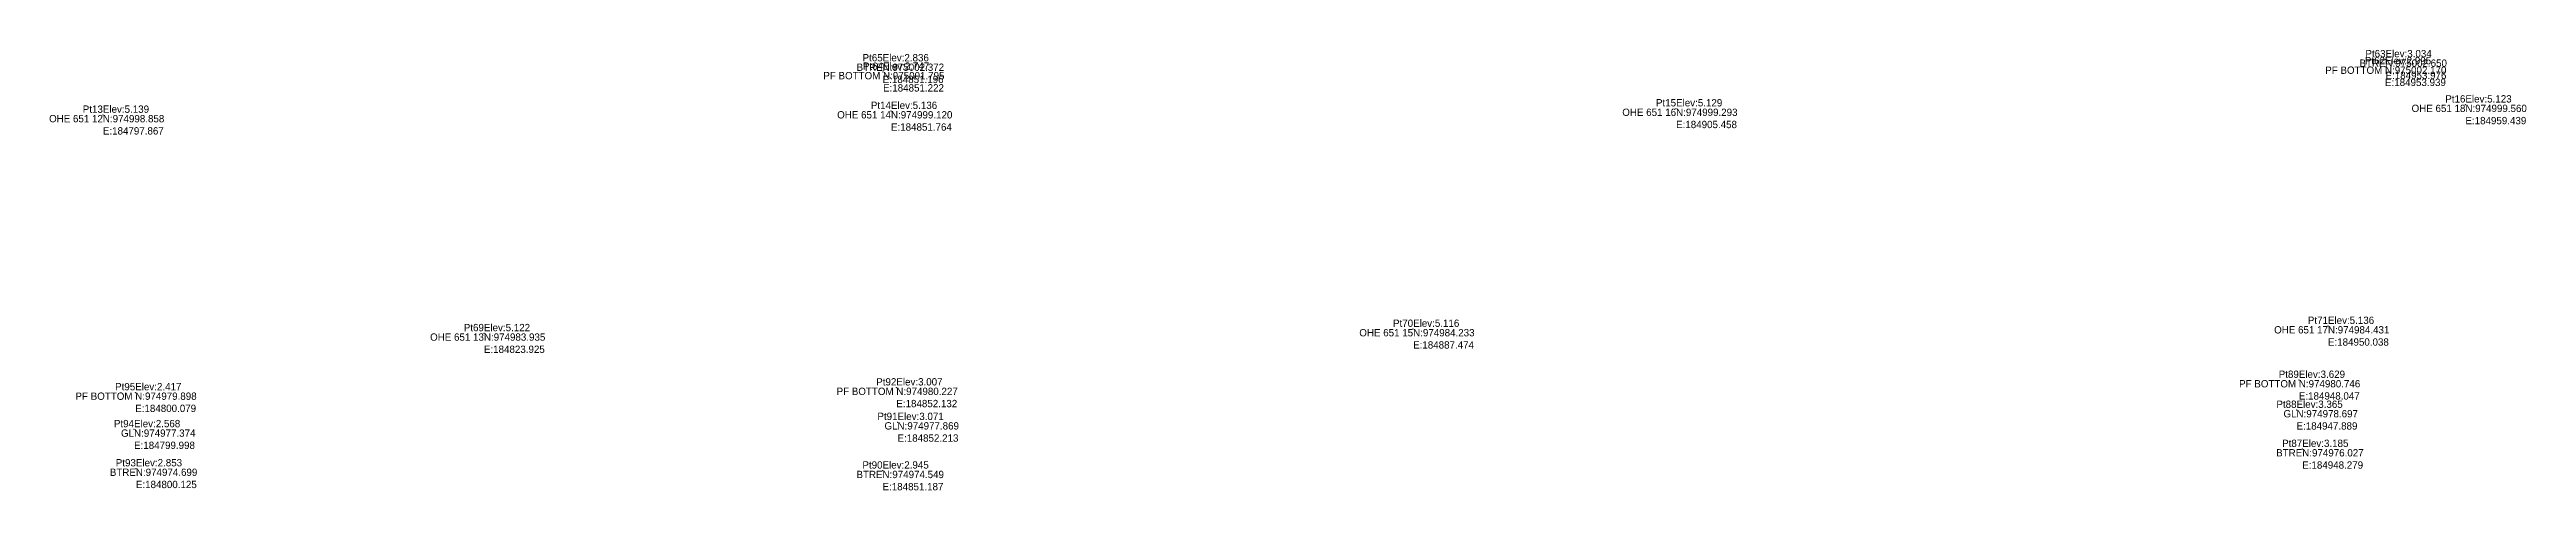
# Model space of a CAD drawing. Header units: metres. Extents: x 179047 to 185643, y 974969 to 975364.
# Drawn here: x 184794.2 to 184963.6, y 974973.2 to 975003.3 of the extents above; entities that cross this region are included whole.
import ezdxf
from ezdxf.enums import TextEntityAlignment as Align

# ---------------------------------------------------------------- set-up
doc = ezdxf.new("R2010")
doc.units = ezdxf.units.M
doc.header["$MEASUREMENT"] = 0
for name, color, linetype, lineweight in [('311531177495131125374.292549', 5, 'Continuous', 0), ('BTRE', 5, 'Continuous', 0), ('Code', 2, 'Continuous', 0), ('Coordinate', 5, 'Continuous', 0), ('GL', 5, 'Continuous', 0), ('Height', 5, 'Continuous', 0), ('Name', 3, 'Continuous', 0), ('OHE 651 12', 5, 'Continuous', 0), ('OHE 651 13', 5, 'Continuous', 0), ('OHE 651 14', 5, 'Continuous', 0), ('OHE 651 15', 5, 'Continuous', 0), ('OHE 651 16', 5, 'Continuous', 0), ('OHE 651 17', 5, 'Continuous', 0), ('OHE 651 18', 5, 'Continuous', 0)]:
    doc.layers.add(name, color=color, linetype=linetype, lineweight=lineweight)
doc.styles.get("Standard").update_dxf_attribs({"font": '', "height": 2.5})
doc.styles.get('Standard').set_extended_font_data('txt')

msp = doc.modelspace()

# ---------------------------------------------------------------- texts
at = {"layer": 'Code', "color": 2}
for s, p in [('PF BOTTOM ', (184851.222, 975001.795, 2.747)), ('BTRE', (184851.196, 975002.372, 2.836)), ('PF BOTTOM ', (184953.939, 975002.17, 2.995)), ('BTRE', (184953.976, 975002.65, 3.034)), ('OHE 651 12', (184797.867, 974998.858, 5.139)), ('OHE 651 14', (184851.764, 974999.12, 5.136)), ('OHE 651 16', (184905.458, 974999.293, 5.129)), ('OHE 651 18', (184959.439, 974999.56, 5.123)), ('OHE 651 13', (184823.925, 974983.935, 5.122)), ('OHE 651 15', (184887.474, 974984.233, 5.116)), ('OHE 651 17', (184950.038, 974984.431, 5.136)), ('PF BOTTOM ', (184800.079, 974979.898, 2.417)), ('PF BOTTOM ', (184852.132, 974980.227, 3.007)), ('PF BOTTOM ', (184948.047, 974980.746, 3.629)), ('GL', (184947.889, 974978.697, 3.365)), ('GL', (184799.998, 974977.374, 2.568)), ('GL', (184852.213, 974977.869, 3.071)), ('BTRE', (184800.125, 974974.699, 2.853)), ('BTRE', (184948.279, 974976.027, 3.185)), ('BTRE', (184851.187, 974974.549, 2.945))]:
    msp.add_text(s, height=0.5, dxfattribs=at).set_placement(p, align=Align.TOP_RIGHT)
at = {"layer": 'Coordinate', "color": 5, "char_height": 0.5, "width": 6, "attachment_point": 1}
for s, insert in [('N:975002.372\\PE:184851.196', (184851.196, 975002.372, 2.836)), ('N:975001.795\\PE:184851.222', (184851.222, 975001.795, 2.747)), ('N:975002.170\\PE:184953.939', (184953.939, 975002.17, 2.995)), ('N:975002.650\\PE:184953.976', (184953.976, 975002.65, 3.034)), ('N:974998.858\\PE:184797.867', (184797.867, 974998.858, 5.139)), ('N:974999.120\\PE:184851.764', (184851.764, 974999.12, 5.136)), ('N:974999.293\\PE:184905.458', (184905.458, 974999.293, 5.129)), ('N:974999.560\\PE:184959.439', (184959.439, 974999.56, 5.123)), ('N:974983.935\\PE:184823.925', (184823.925, 974983.935, 5.122)), ('N:974984.233\\PE:184887.474', (184887.474, 974984.233, 5.116)), ('N:974984.431\\PE:184950.038', (184950.038, 974984.431, 5.136)), ('N:974979.898\\PE:184800.079', (184800.079, 974979.898, 2.417)), ('N:974980.227\\PE:184852.132', (184852.132, 974980.227, 3.007)), ('N:974980.746\\PE:184948.047', (184948.047, 974980.746, 3.629)), ('N:974978.697\\PE:184947.889', (184947.889, 974978.697, 3.365)), ('N:974977.374\\PE:184799.998', (184799.998, 974977.374, 2.568)), ('N:974977.869\\PE:184852.213', (184852.213, 974977.869, 3.071)), ('N:974974.699\\PE:184800.125', (184800.125, 974974.699, 2.853)), ('N:974976.027\\PE:184948.279', (184948.279, 974976.027, 3.185)), ('N:974974.549\\PE:184851.187', (184851.187, 974974.549, 2.945))]:
    msp.add_mtext(s, dxfattribs=dict(at, insert=insert))
at = {"layer": 'Height', "color": 5}
for s, p in [('Elev:2.836', (184851.196, 975002.372, 2.836)), ('Elev:2.747', (184851.222, 975001.795, 2.747)), ('Elev:2.995', (184953.939, 975002.17, 2.995)), ('Elev:3.034', (184953.976, 975002.65, 3.034)), ('Elev:5.123', (184959.439, 974999.56, 5.123)), ('Elev:5.139', (184797.867, 974998.858, 5.139)), ('Elev:5.136', (184851.764, 974999.12, 5.136)), ('Elev:5.129', (184905.458, 974999.293, 5.129)), ('Elev:5.116', (184887.474, 974984.233, 5.116)), ('Elev:5.136', (184950.038, 974984.431, 5.136)), ('Elev:5.122', (184823.925, 974983.935, 5.122)), ('Elev:3.629', (184948.047, 974980.746, 3.629)), ('Elev:2.417', (184800.079, 974979.898, 2.417)), ('Elev:3.007', (184852.132, 974980.227, 3.007)), ('Elev:2.568', (184799.998, 974977.374, 2.568)), ('Elev:3.071', (184852.213, 974977.869, 3.071)), ('Elev:3.365', (184947.889, 974978.697, 3.365)), ('Elev:3.185', (184948.279, 974976.027, 3.185)), ('Elev:2.853', (184800.125, 974974.699, 2.853)), ('Elev:2.945', (184851.187, 974974.549, 2.945))]:
    msp.add_text(s, height=0.5, dxfattribs=at).set_placement(p, align=Align.BOTTOM_LEFT)
at = {"layer": 'Name', "color": 3}
for s, p in [('Pt65', (184851.196, 975002.372, 2.836)), ('Pt64', (184851.222, 975001.795, 2.747)), ('Pt62', (184953.939, 975002.17, 2.995)), ('Pt63', (184953.976, 975002.65, 3.034)), ('Pt16', (184959.439, 974999.56, 5.123)), ('Pt13', (184797.867, 974998.858, 5.139)), ('Pt14', (184851.764, 974999.12, 5.136)), ('Pt15', (184905.458, 974999.293, 5.129)), ('Pt70', (184887.474, 974984.233, 5.116)), ('Pt71', (184950.038, 974984.431, 5.136)), ('Pt69', (184823.925, 974983.935, 5.122)), ('Pt89', (184948.047, 974980.746, 3.629)), ('Pt95', (184800.079, 974979.898, 2.417)), ('Pt92', (184852.132, 974980.227, 3.007)), ('Pt94', (184799.998, 974977.374, 2.568)), ('Pt91', (184852.213, 974977.869, 3.071)), ('Pt88', (184947.889, 974978.697, 3.365)), ('Pt87', (184948.279, 974976.027, 3.185)), ('Pt93', (184800.125, 974974.699, 2.853)), ('Pt90', (184851.187, 974974.549, 2.945))]:
    msp.add_text(s, height=0.5, dxfattribs=at).set_placement(p, align=Align.BOTTOM_RIGHT)

# ---------------------------------------------------------------- linework, layer by layer
at = {"layer": '311531177495131125374.292549'}
for p in [(184851.222, 975001.795, 2.747), (184953.939, 975002.17, 2.995), (184800.079, 974979.898, 2.417), (184852.132, 974980.227, 3.007), (184948.047, 974980.746, 3.629)]:
    msp.add_point(p, dxfattribs=at)
at = {"layer": 'BTRE'}
for p in [(184851.196, 975002.372, 2.836), (184953.976, 975002.65, 3.034), (184800.125, 974974.699, 2.853), (184948.279, 974976.027, 3.185), (184851.187, 974974.549, 2.945)]:
    msp.add_point(p, dxfattribs=at)
at = {"layer": 'GL'}
for p in [(184947.889, 974978.697, 3.365), (184799.998, 974977.374, 2.568), (184852.213, 974977.869, 3.071)]:
    msp.add_point(p, dxfattribs=at)
at = {"layer": 'OHE 651 12'}
msp.add_point((184797.867, 974998.858, 5.139), dxfattribs=at)
at = {"layer": 'OHE 651 13'}
msp.add_point((184823.925, 974983.935, 5.122), dxfattribs=at)
at = {"layer": 'OHE 651 14'}
msp.add_point((184851.764, 974999.12, 5.136), dxfattribs=at)
at = {"layer": 'OHE 651 15'}
msp.add_point((184887.474, 974984.233, 5.116), dxfattribs=at)
at = {"layer": 'OHE 651 16'}
msp.add_point((184905.458, 974999.293, 5.129), dxfattribs=at)
at = {"layer": 'OHE 651 17'}
msp.add_point((184950.038, 974984.431, 5.136), dxfattribs=at)
at = {"layer": 'OHE 651 18'}
msp.add_point((184959.439, 974999.56, 5.123), dxfattribs=at)

msp.set_redraw_order([(e.dxf.handle, doc.entitydb.next_handle()) for e in msp.query("TEXT MTEXT ATTDEF DIMENSION ARC_DIMENSION")])  # texts and dimensions are drawn at this point

doc.saveas('drawing.dxf')
